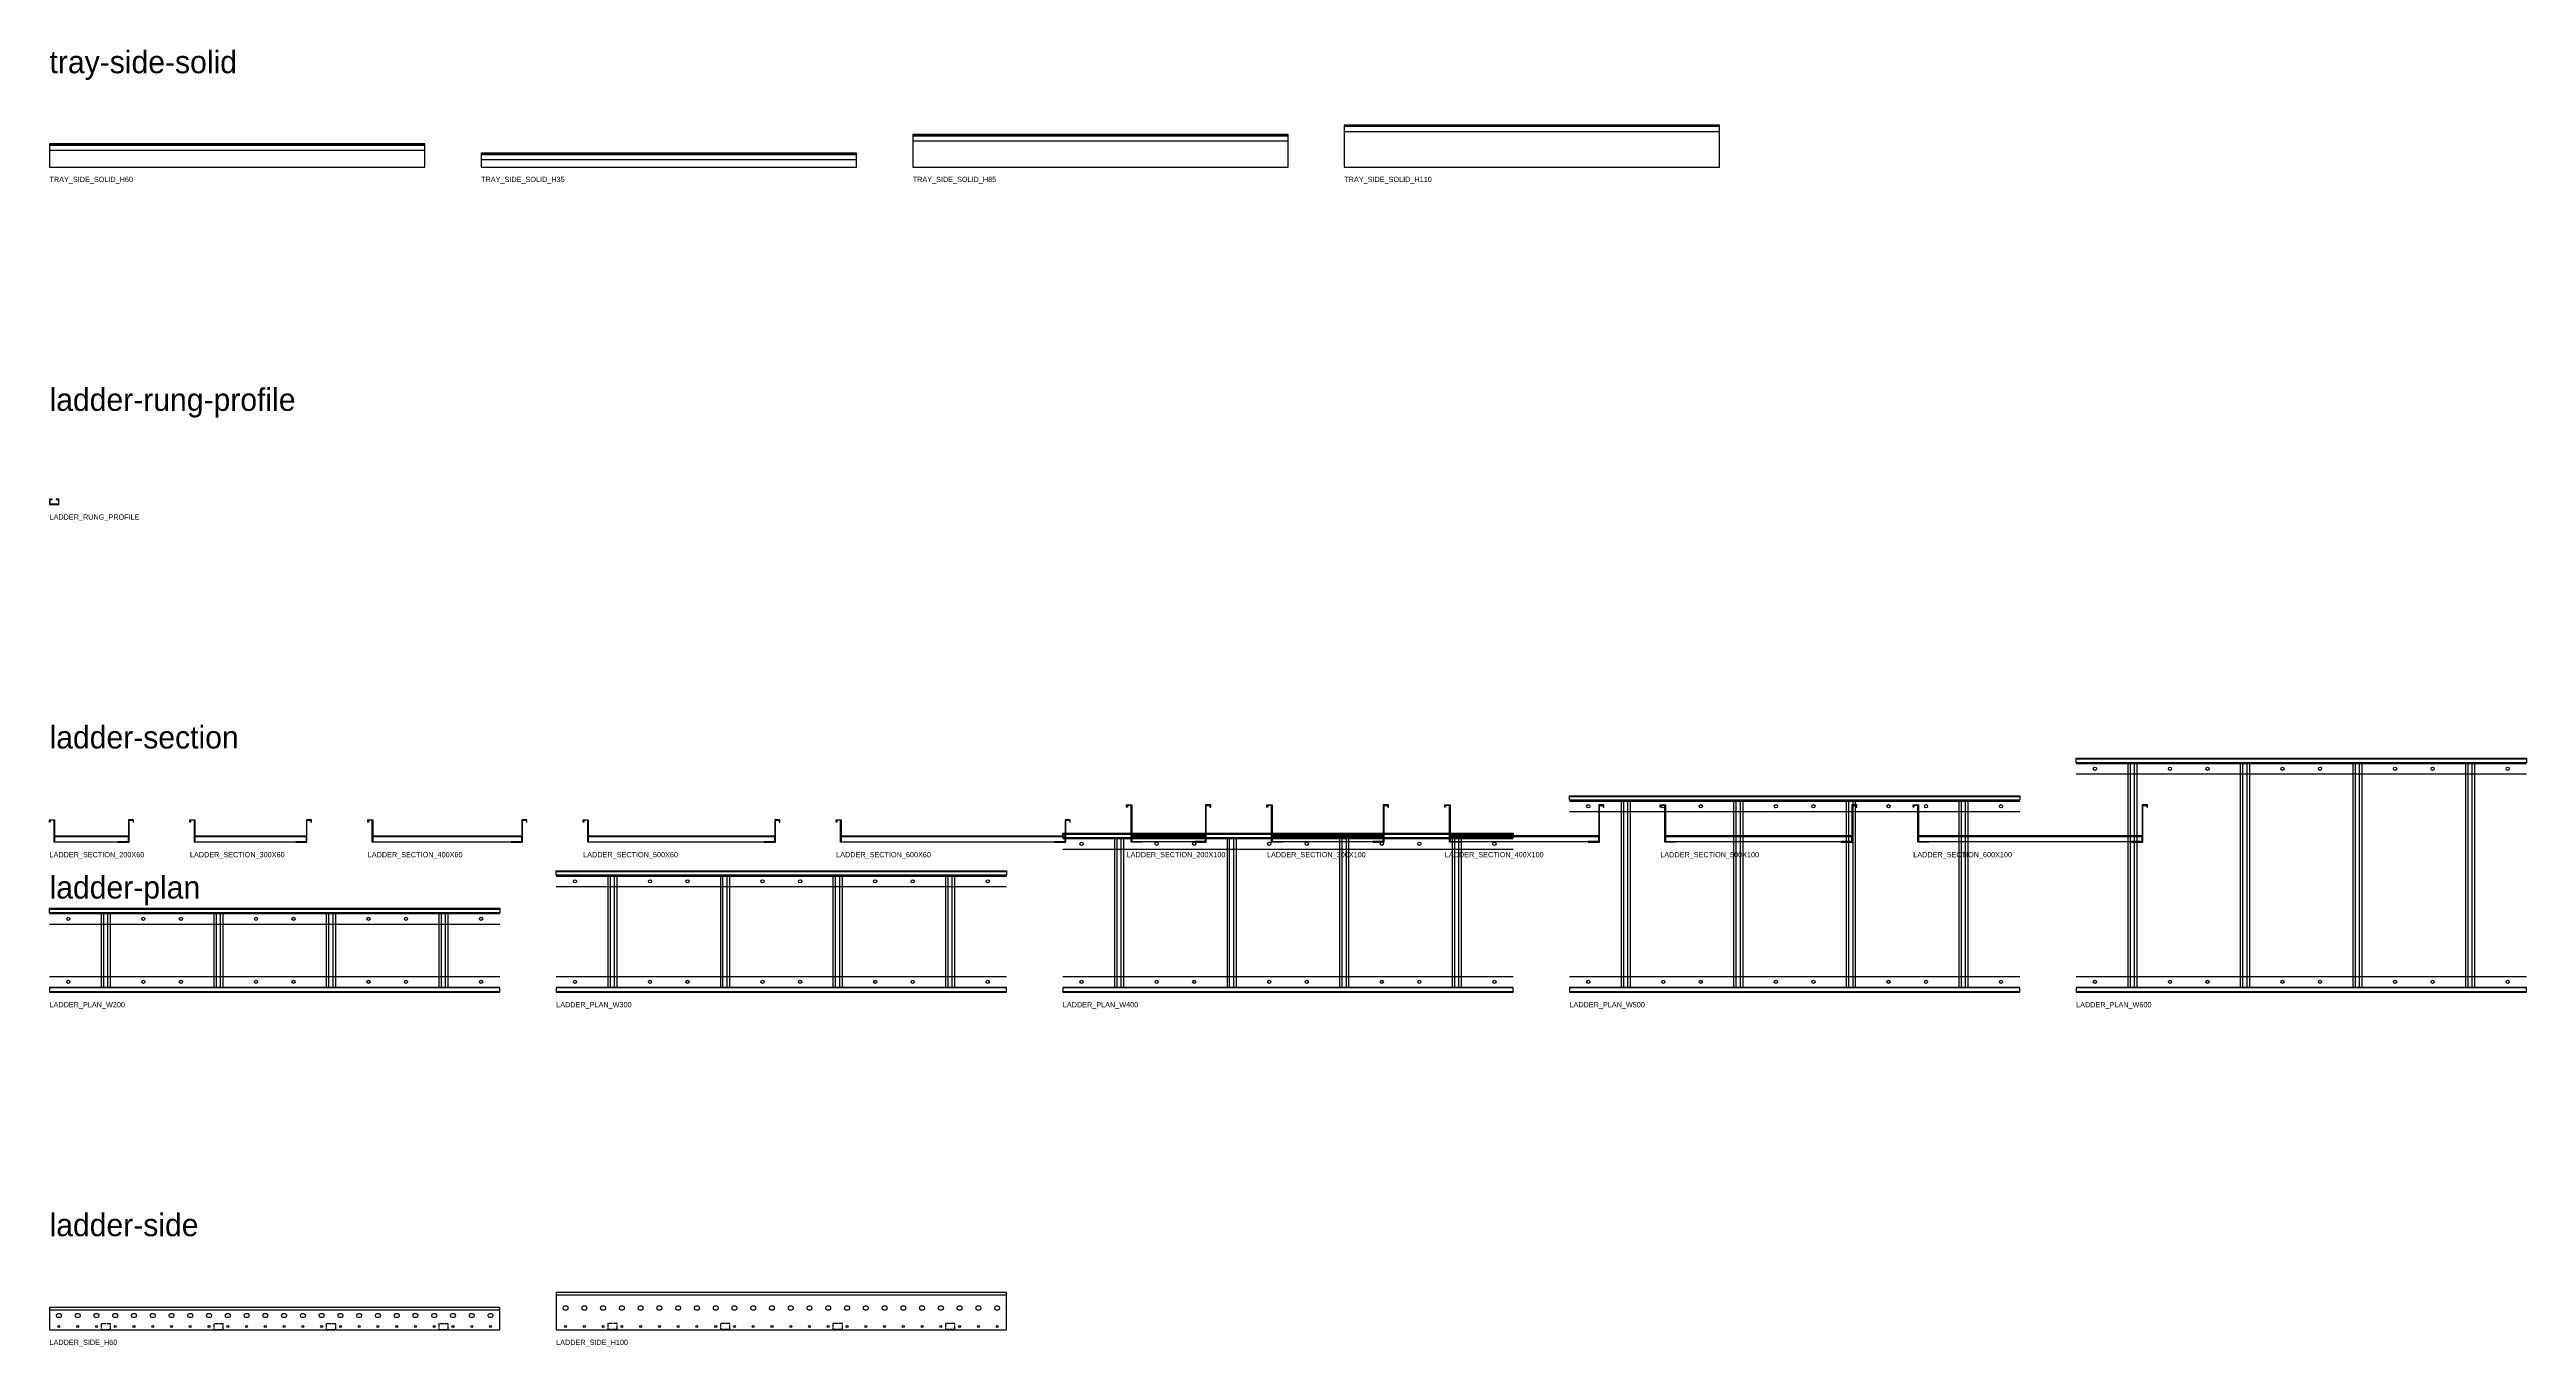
# Model space of a CAD drawing. Header units: millimetres. Extents: x 0 to 15450, y -7144 to 313.
# Drawn here: x 0 to 6600, y -7144 to -3687 of the extents above; entities that cross this region are included whole.
import ezdxf

# ---------------------------------------------------------------- set-up
doc = ezdxf.new("R2010")
doc.units = ezdxf.units.MM
doc.header["$LTSCALE"] = 8
doc.linetypes.add('DASHED', pattern=[1.524, 1.27, -0.254])
for name, color, linetype in [('TRAY', 7, 'Continuous'), ('TRAY-COVER', 5, 'Continuous'), ('TRAY-HIDDEN', 8, 'DASHED'), ('TRAY-SLOT', 8, 'Continuous')]:
    doc.layers.add(name, color=color, linetype=linetype)

# ---------------------------------------------------------------- blocks, each defined once
blk = doc.blocks.new('TCR_LADDER_SECTION_200X60')
at = {"layer": 'TRAY'}
blk.add_line((1.5, 15.25), (198.5, 15.25), dxfattribs=at)
for points in [[(-12, 54), (-12, 60), (1.5, 60), (1.5, 1.5), (30, 1.5), (30, 0), (0, 0), (0, 58.5), (-10.5, 58.5), (-10.5, 54)], [(1.5, 1.5), (198.5, 1.5), (198.5, 16.5), (1.5, 16.5)], [(212, 54), (212, 60), (198.5, 60), (198.5, 1.5), (170, 1.5), (170, 0), (200, 0), (200, 58.5), (210.5, 58.5), (210.5, 54)]]:
    blk.add_lwpolyline(points, close=True, dxfattribs=at)
blk = doc.blocks.new('TCR_LADDER_SECTION_300X60')
at = {"layer": 'TRAY'}
blk.add_line((1.5, 15.25), (298.5, 15.25), dxfattribs=at)
for points in [[(-12, 54), (-12, 60), (1.5, 60), (1.5, 1.5), (30, 1.5), (30, 0), (0, 0), (0, 58.5), (-10.5, 58.5), (-10.5, 54)], [(1.5, 1.5), (298.5, 1.5), (298.5, 16.5), (1.5, 16.5)], [(312, 54), (312, 60), (298.5, 60), (298.5, 1.5), (270, 1.5), (270, 0), (300, 0), (300, 58.5), (310.5, 58.5), (310.5, 54)]]:
    blk.add_lwpolyline(points, close=True, dxfattribs=at)
blk = doc.blocks.new('TCR_LADDER_SECTION_400X60')
at = {"layer": 'TRAY'}
blk.add_line((1.5, 15.25), (398.5, 15.25), dxfattribs=at)
for points in [[(-12, 54), (-12, 60), (1.5, 60), (1.5, 1.5), (30, 1.5), (30, 0), (0, 0), (0, 58.5), (-10.5, 58.5), (-10.5, 54)], [(1.5, 1.5), (398.5, 1.5), (398.5, 16.5), (1.5, 16.5)], [(412, 54), (412, 60), (398.5, 60), (398.5, 1.5), (370, 1.5), (370, 0), (400, 0), (400, 58.5), (410.5, 58.5), (410.5, 54)]]:
    blk.add_lwpolyline(points, close=True, dxfattribs=at)
blk = doc.blocks.new('TCR_LADDER_SECTION_500X60')
at = {"layer": 'TRAY'}
blk.add_line((1.5, 15.25), (498.5, 15.25), dxfattribs=at)
for points in [[(-12, 54), (-12, 60), (1.5, 60), (1.5, 1.5), (30, 1.5), (30, 0), (0, 0), (0, 58.5), (-10.5, 58.5), (-10.5, 54)], [(1.5, 1.5), (498.5, 1.5), (498.5, 16.5), (1.5, 16.5)], [(512, 54), (512, 60), (498.5, 60), (498.5, 1.5), (470, 1.5), (470, 0), (500, 0), (500, 58.5), (510.5, 58.5), (510.5, 54)]]:
    blk.add_lwpolyline(points, close=True, dxfattribs=at)
blk = doc.blocks.new('TCR_LADDER_SECTION_600X60')
at = {"layer": 'TRAY'}
blk.add_line((1.5, 15.25), (598.5, 15.25), dxfattribs=at)
for points in [[(-12, 54), (-12, 60), (1.5, 60), (1.5, 1.5), (30, 1.5), (30, 0), (0, 0), (0, 58.5), (-10.5, 58.5), (-10.5, 54)], [(1.5, 1.5), (598.5, 1.5), (598.5, 16.5), (1.5, 16.5)], [(612, 54), (612, 60), (598.5, 60), (598.5, 1.5), (570, 1.5), (570, 0), (600, 0), (600, 58.5), (610.5, 58.5), (610.5, 54)]]:
    blk.add_lwpolyline(points, close=True, dxfattribs=at)
blk = doc.blocks.new('TCR_LADDER_SECTION_200X100')
at = {"layer": 'TRAY'}
blk.add_line((2, 15.75), (198, 15.75), dxfattribs=at)
for points in [[(-12, 94), (-12, 100), (2, 100), (2, 2), (30, 2), (30, 0), (0, 0), (0, 98), (-10, 98), (-10, 94)], [(212, 94), (212, 100), (198, 100), (198, 2), (170, 2), (170, 0), (200, 0), (200, 98), (210, 98), (210, 94)], [(2, 2), (198, 2), (198, 17), (2, 17)]]:
    blk.add_lwpolyline(points, close=True, dxfattribs=at)
blk = doc.blocks.new('TCR_LADDER_SECTION_300X100')
at = {"layer": 'TRAY'}
blk.add_line((2, 15.75), (298, 15.75), dxfattribs=at)
for points in [[(-12, 94), (-12, 100), (2, 100), (2, 2), (30, 2), (30, 0), (0, 0), (0, 98), (-10, 98), (-10, 94)], [(312, 94), (312, 100), (298, 100), (298, 2), (270, 2), (270, 0), (300, 0), (300, 98), (310, 98), (310, 94)], [(2, 2), (298, 2), (298, 17), (2, 17)]]:
    blk.add_lwpolyline(points, close=True, dxfattribs=at)
blk = doc.blocks.new('TCR_LADDER_SECTION_400X100')
at = {"layer": 'TRAY'}
blk.add_line((2, 15.75), (398, 15.75), dxfattribs=at)
for points in [[(-12, 94), (-12, 100), (2, 100), (2, 2), (30, 2), (30, 0), (0, 0), (0, 98), (-10, 98), (-10, 94)], [(412, 94), (412, 100), (398, 100), (398, 2), (370, 2), (370, 0), (400, 0), (400, 98), (410, 98), (410, 94)], [(2, 2), (398, 2), (398, 17), (2, 17)]]:
    blk.add_lwpolyline(points, close=True, dxfattribs=at)
blk = doc.blocks.new('TCR_LADDER_SECTION_500X100')
at = {"layer": 'TRAY'}
blk.add_line((2, 15.75), (498, 15.75), dxfattribs=at)
for points in [[(-12, 94), (-12, 100), (2, 100), (2, 2), (30, 2), (30, 0), (0, 0), (0, 98), (-10, 98), (-10, 94)], [(512, 94), (512, 100), (498, 100), (498, 2), (470, 2), (470, 0), (500, 0), (500, 98), (510, 98), (510, 94)], [(2, 2), (498, 2), (498, 17), (2, 17)]]:
    blk.add_lwpolyline(points, close=True, dxfattribs=at)
blk = doc.blocks.new('TCR_LADDER_SECTION_600X100')
at = {"layer": 'TRAY'}
blk.add_line((2, 15.75), (598, 15.75), dxfattribs=at)
for points in [[(-12, 94), (-12, 100), (2, 100), (2, 2), (30, 2), (30, 0), (0, 0), (0, 98), (-10, 98), (-10, 94)], [(612, 94), (612, 100), (598, 100), (598, 2), (570, 2), (570, 0), (600, 0), (600, 98), (610, 98), (610, 94)], [(2, 2), (598, 2), (598, 17), (2, 17)]]:
    blk.add_lwpolyline(points, close=True, dxfattribs=at)
blk = doc.blocks.new('TCR_LADDER_PLAN_W200')
at = {"layer": 'TRAY'}
for p, q in [((0, 210), (1200, 210)), ((0, 198), (1200, 198)), ((144.5, 2), (144.5, 198)), ((155.5, 2), (155.5, 198)), ((444.5, 2), (444.5, 198)), ((455.5, 2), (455.5, 198)), ((744.5, 2), (744.5, 198)), ((755.5, 2), (755.5, 198)), ((1044.5, 2), (1044.5, 198)), ((1055.5, 2), (1055.5, 198)), ((0, 170), (1200, 170)), ((0, 30), (1200, 30)), ((0, 2), (1200, 2)), ((0, -10), (1200, -10))]:
    blk.add_line(p, q, dxfattribs=at)
for points in [[(0, 212), (1200, 212), (1200, 200), (0, 200)], [(137.5, 2), (162.5, 2), (162.5, 198), (137.5, 198)], [(437.5, 2), (462.5, 2), (462.5, 198), (437.5, 198)], [(737.5, 2), (762.5, 2), (762.5, 198), (737.5, 198)], [(1037.5, 2), (1062.5, 2), (1062.5, 198), (1037.5, 198)], [(0, -12), (1200, -12), (1200, 0), (0, 0)]]:
    blk.add_lwpolyline(points, close=True, dxfattribs=at)
at = {"layer": 'TRAY-SLOT'}
for centre in [(50, 184), (250, 184), (350, 184), (550, 184), (650, 184), (850, 184), (950, 184), (1150, 184), (50, 16), (250, 16), (350, 16), (550, 16), (650, 16), (850, 16), (950, 16), (1150, 16)]:
    blk.add_circle(centre, 4.25, dxfattribs=at)
blk = doc.blocks.new('TCR_LADDER_PLAN_W300')
at = {"layer": 'TRAY'}
for p, q in [((0, 310), (1200, 310)), ((0, 298), (1200, 298)), ((0, 270), (1200, 270)), ((144.5, 2), (144.5, 298)), ((155.5, 2), (155.5, 298)), ((444.5, 2), (444.5, 298)), ((455.5, 2), (455.5, 298)), ((744.5, 2), (744.5, 298)), ((755.5, 2), (755.5, 298)), ((1044.5, 2), (1044.5, 298)), ((1055.5, 2), (1055.5, 298)), ((0, 30), (1200, 30)), ((0, 2), (1200, 2)), ((0, -10), (1200, -10))]:
    blk.add_line(p, q, dxfattribs=at)
for points in [[(0, 312), (1200, 312), (1200, 300), (0, 300)], [(137.5, 2), (162.5, 2), (162.5, 298), (137.5, 298)], [(437.5, 2), (462.5, 2), (462.5, 298), (437.5, 298)], [(737.5, 2), (762.5, 2), (762.5, 298), (737.5, 298)], [(1037.5, 2), (1062.5, 2), (1062.5, 298), (1037.5, 298)], [(0, -12), (1200, -12), (1200, 0), (0, 0)]]:
    blk.add_lwpolyline(points, close=True, dxfattribs=at)
at = {"layer": 'TRAY-SLOT'}
for centre in [(50, 284), (250, 284), (350, 284), (550, 284), (650, 284), (850, 284), (950, 284), (1150, 284), (50, 16), (250, 16), (350, 16), (550, 16), (650, 16), (850, 16), (950, 16), (1150, 16)]:
    blk.add_circle(centre, 4.25, dxfattribs=at)
blk = doc.blocks.new('TCR_LADDER_PLAN_W400')
at = {"layer": 'TRAY'}
for p, q in [((0, 410), (1200, 410)), ((0, 398), (1200, 398)), ((144.5, 2), (144.5, 398)), ((155.5, 2), (155.5, 398)), ((444.5, 2), (444.5, 398)), ((455.5, 2), (455.5, 398)), ((744.5, 2), (744.5, 398)), ((755.5, 2), (755.5, 398)), ((1044.5, 2), (1044.5, 398)), ((1055.5, 2), (1055.5, 398)), ((0, 370), (1200, 370)), ((0, 30), (1200, 30)), ((0, 2), (1200, 2)), ((0, -10), (1200, -10))]:
    blk.add_line(p, q, dxfattribs=at)
for points in [[(0, 412), (1200, 412), (1200, 400), (0, 400)], [(137.5, 2), (162.5, 2), (162.5, 398), (137.5, 398)], [(437.5, 2), (462.5, 2), (462.5, 398), (437.5, 398)], [(737.5, 2), (762.5, 2), (762.5, 398), (737.5, 398)], [(1037.5, 2), (1062.5, 2), (1062.5, 398), (1037.5, 398)], [(0, -12), (1200, -12), (1200, 0), (0, 0)]]:
    blk.add_lwpolyline(points, close=True, dxfattribs=at)
at = {"layer": 'TRAY-SLOT'}
for centre in [(50, 384), (250, 384), (350, 384), (550, 384), (650, 384), (850, 384), (950, 384), (1150, 384), (50, 16), (250, 16), (350, 16), (550, 16), (650, 16), (850, 16), (950, 16), (1150, 16)]:
    blk.add_circle(centre, 4.25, dxfattribs=at)
blk = doc.blocks.new('TCR_LADDER_PLAN_W500')
at = {"layer": 'TRAY'}
for p, q in [((0, 510), (1200, 510)), ((0, 498), (1200, 498)), ((0, 470), (1200, 470)), ((144.5, 2), (144.5, 498)), ((155.5, 2), (155.5, 498)), ((444.5, 2), (444.5, 498)), ((455.5, 2), (455.5, 498)), ((744.5, 2), (744.5, 498)), ((755.5, 2), (755.5, 498)), ((1044.5, 2), (1044.5, 498)), ((1055.5, 2), (1055.5, 498)), ((0, 30), (1200, 30)), ((0, 2), (1200, 2)), ((0, -10), (1200, -10))]:
    blk.add_line(p, q, dxfattribs=at)
for points in [[(0, 512), (1200, 512), (1200, 500), (0, 500)], [(137.5, 2), (162.5, 2), (162.5, 498), (137.5, 498)], [(437.5, 2), (462.5, 2), (462.5, 498), (437.5, 498)], [(737.5, 2), (762.5, 2), (762.5, 498), (737.5, 498)], [(1037.5, 2), (1062.5, 2), (1062.5, 498), (1037.5, 498)], [(0, -12), (1200, -12), (1200, 0), (0, 0)]]:
    blk.add_lwpolyline(points, close=True, dxfattribs=at)
at = {"layer": 'TRAY-SLOT'}
for centre in [(50, 484), (250, 484), (350, 484), (550, 484), (650, 484), (850, 484), (950, 484), (1150, 484), (50, 16), (250, 16), (350, 16), (550, 16), (650, 16), (850, 16), (950, 16), (1150, 16)]:
    blk.add_circle(centre, 4.25, dxfattribs=at)
blk = doc.blocks.new('TCR_LADDER_PLAN_W600')
at = {"layer": 'TRAY'}
for p, q in [((0, 610), (1200, 610)), ((0, 598), (1200, 598)), ((144.5, 2), (144.5, 598)), ((155.5, 2), (155.5, 598)), ((444.5, 2), (444.5, 598)), ((455.5, 2), (455.5, 598)), ((744.5, 2), (744.5, 598)), ((755.5, 2), (755.5, 598)), ((1044.5, 2), (1044.5, 598)), ((1055.5, 2), (1055.5, 598)), ((0, 570), (1200, 570)), ((0, 30), (1200, 30)), ((0, 2), (1200, 2)), ((0, -10), (1200, -10))]:
    blk.add_line(p, q, dxfattribs=at)
for points in [[(0, 612), (1200, 612), (1200, 600), (0, 600)], [(137.5, 2), (162.5, 2), (162.5, 598), (137.5, 598)], [(437.5, 2), (462.5, 2), (462.5, 598), (437.5, 598)], [(737.5, 2), (762.5, 2), (762.5, 598), (737.5, 598)], [(1037.5, 2), (1062.5, 2), (1062.5, 598), (1037.5, 598)], [(0, -12), (1200, -12), (1200, 0), (0, 0)]]:
    blk.add_lwpolyline(points, close=True, dxfattribs=at)
at = {"layer": 'TRAY-SLOT'}
for centre in [(50, 584), (250, 584), (350, 584), (550, 584), (650, 584), (850, 584), (950, 584), (1150, 584), (50, 16), (250, 16), (350, 16), (550, 16), (650, 16), (850, 16), (950, 16), (1150, 16)]:
    blk.add_circle(centre, 4.25, dxfattribs=at)
blk = doc.blocks.new('TCR_LADDER_SIDE_H60')
at = {"layer": 'TRAY'}
blk.add_line((0, 54), (1200, 54), dxfattribs=at)
blk.add_lwpolyline([(0, 0), (1200, 0), (1200, 60), (0, 60)], close=True, dxfattribs=at)
at = {"layer": 'TRAY-HIDDEN'}
for points in [[(137.5, 1.5), (162.5, 1.5), (162.5, 16.5), (137.5, 16.5)], [(437.5, 1.5), (462.5, 1.5), (462.5, 16.5), (437.5, 16.5)], [(737.5, 1.5), (762.5, 1.5), (762.5, 16.5), (737.5, 16.5)], [(1037.5, 1.5), (1062.5, 1.5), (1062.5, 16.5), (1037.5, 16.5)]]:
    blk.add_lwpolyline(points, close=True, dxfattribs=at)
at = {"layer": 'TRAY-SLOT'}
for points in [[(22, 33.75), (28, 33.75, 1), (28, 42.75), (22, 42.75, 1)], [(72, 33.75), (78, 33.75, 1), (78, 42.75), (72, 42.75, 1)], [(122, 33.75), (128, 33.75, 1), (128, 42.75), (122, 42.75, 1)], [(172, 33.75), (178, 33.75, 1), (178, 42.75), (172, 42.75, 1)], [(222, 33.75), (228, 33.75, 1), (228, 42.75), (222, 42.75, 1)], [(272, 33.75), (278, 33.75, 1), (278, 42.75), (272, 42.75, 1)], [(322, 33.75), (328, 33.75, 1), (328, 42.75), (322, 42.75, 1)], [(372, 33.75), (378, 33.75, 1), (378, 42.75), (372, 42.75, 1)], [(422, 33.75), (428, 33.75, 1), (428, 42.75), (422, 42.75, 1)], [(472, 33.75), (478, 33.75, 1), (478, 42.75), (472, 42.75, 1)], [(522, 33.75), (528, 33.75, 1), (528, 42.75), (522, 42.75, 1)], [(572, 33.75), (578, 33.75, 1), (578, 42.75), (572, 42.75, 1)], [(622, 33.75), (628, 33.75, 1), (628, 42.75), (622, 42.75, 1)], [(672, 33.75), (678, 33.75, 1), (678, 42.75), (672, 42.75, 1)], [(722, 33.75), (728, 33.75, 1), (728, 42.75), (722, 42.75, 1)], [(772, 33.75), (778, 33.75, 1), (778, 42.75), (772, 42.75, 1)], [(822, 33.75), (828, 33.75, 1), (828, 42.75), (822, 42.75, 1)], [(872, 33.75), (878, 33.75, 1), (878, 42.75), (872, 42.75, 1)], [(922, 33.75), (928, 33.75, 1), (928, 42.75), (922, 42.75, 1)], [(972, 33.75), (978, 33.75, 1), (978, 42.75), (972, 42.75, 1)], [(1022, 33.75), (1028, 33.75, 1), (1028, 42.75), (1022, 42.75, 1)], [(1072, 33.75), (1078, 33.75, 1), (1078, 42.75), (1072, 42.75, 1)], [(1122, 33.75), (1128, 33.75, 1), (1128, 42.75), (1122, 42.75, 1)], [(1172, 33.75), (1178, 33.75, 1), (1178, 42.75), (1172, 42.75, 1)]]:
    blk.add_lwpolyline(points, format="xyb", close=True, dxfattribs=at)
for centre in [(25, 9), (75, 9), (125, 9), (175, 9), (225, 9), (275, 9), (325, 9), (375, 9), (425, 9), (475, 9), (525, 9), (575, 9), (625, 9), (675, 9), (725, 9), (775, 9), (825, 9), (875, 9), (925, 9), (975, 9), (1025, 9), (1075, 9), (1125, 9), (1175, 9)]:
    blk.add_circle(centre, 2.7, dxfattribs=at)
blk = doc.blocks.new('TCR_LADDER_SIDE_H100')
at = {"layer": 'TRAY'}
blk.add_line((0, 94), (1200, 94), dxfattribs=at)
blk.add_lwpolyline([(0, 0), (1200, 0), (1200, 100), (0, 100)], close=True, dxfattribs=at)
at = {"layer": 'TRAY-HIDDEN'}
for points in [[(137.5, 2), (162.5, 2), (162.5, 17), (137.5, 17)], [(437.5, 2), (462.5, 2), (462.5, 17), (437.5, 17)], [(737.5, 2), (762.5, 2), (762.5, 17), (737.5, 17)], [(1037.5, 2), (1062.5, 2), (1062.5, 17), (1037.5, 17)]]:
    blk.add_lwpolyline(points, close=True, dxfattribs=at)
at = {"layer": 'TRAY-SLOT'}
for points in [[(22, 54), (28, 54, 1), (28, 63), (22, 63, 1)], [(72, 54), (78, 54, 1), (78, 63), (72, 63, 1)], [(122, 54), (128, 54, 1), (128, 63), (122, 63, 1)], [(172, 54), (178, 54, 1), (178, 63), (172, 63, 1)], [(222, 54), (228, 54, 1), (228, 63), (222, 63, 1)], [(272, 54), (278, 54, 1), (278, 63), (272, 63, 1)], [(322, 54), (328, 54, 1), (328, 63), (322, 63, 1)], [(372, 54), (378, 54, 1), (378, 63), (372, 63, 1)], [(422, 54), (428, 54, 1), (428, 63), (422, 63, 1)], [(472, 54), (478, 54, 1), (478, 63), (472, 63, 1)], [(522, 54), (528, 54, 1), (528, 63), (522, 63, 1)], [(572, 54), (578, 54, 1), (578, 63), (572, 63, 1)], [(622, 54), (628, 54, 1), (628, 63), (622, 63, 1)], [(672, 54), (678, 54, 1), (678, 63), (672, 63, 1)], [(722, 54), (728, 54, 1), (728, 63), (722, 63, 1)], [(772, 54), (778, 54, 1), (778, 63), (772, 63, 1)], [(822, 54), (828, 54, 1), (828, 63), (822, 63, 1)], [(872, 54), (878, 54, 1), (878, 63), (872, 63, 1)], [(922, 54), (928, 54, 1), (928, 63), (922, 63, 1)], [(972, 54), (978, 54, 1), (978, 63), (972, 63, 1)], [(1022, 54), (1028, 54, 1), (1028, 63), (1022, 63, 1)], [(1072, 54), (1078, 54, 1), (1078, 63), (1072, 63, 1)], [(1122, 54), (1128, 54, 1), (1128, 63), (1122, 63, 1)], [(1172, 54), (1178, 54, 1), (1178, 63), (1172, 63, 1)]]:
    blk.add_lwpolyline(points, format="xyb", close=True, dxfattribs=at)
for centre in [(25, 9.5), (75, 9.5), (125, 9.5), (175, 9.5), (225, 9.5), (275, 9.5), (325, 9.5), (375, 9.5), (425, 9.5), (475, 9.5), (525, 9.5), (575, 9.5), (625, 9.5), (675, 9.5), (725, 9.5), (775, 9.5), (825, 9.5), (875, 9.5), (925, 9.5), (975, 9.5), (1025, 9.5), (1075, 9.5), (1125, 9.5), (1175, 9.5)]:
    blk.add_circle(centre, 2.7, dxfattribs=at)
blk = doc.blocks.new('TCR_LADDER_RUNG_PROFILE')
at = {"layer": 'TRAY'}
blk.add_lwpolyline([(0, 0), (25, 0), (25, 15), (18, 15), (18, 13.75), (23.75, 13.75), (23.75, 1.25), (1.25, 1.25), (1.25, 13.75), (7, 13.75), (7, 15), (0, 15)], close=True, dxfattribs=at)
blk = doc.blocks.new('TCR_TRAY_SIDE_SOLID_H60')
at = {"layer": 'TRAY'}
blk.add_line((0, 58.5), (1000, 58.5), dxfattribs=at)
blk.add_lwpolyline([(0, 0), (1000, 0), (1000, 60), (0, 60)], close=True, dxfattribs=at)
at = {"layer": 'TRAY-COVER'}
blk.add_lwpolyline([(0, 45), (1000, 45), (1000, 61.5), (0, 61.5)], close=True, dxfattribs=at)
blk = doc.blocks.new('TCR_TRAY_SIDE_SOLID_H35')
at = {"layer": 'TRAY'}
blk.add_line((0, 33.5), (1000, 33.5), dxfattribs=at)
blk.add_lwpolyline([(0, 0), (1000, 0), (1000, 35), (0, 35)], close=True, dxfattribs=at)
at = {"layer": 'TRAY-COVER'}
blk.add_lwpolyline([(0, 20), (1000, 20), (1000, 36.5), (0, 36.5)], close=True, dxfattribs=at)
blk = doc.blocks.new('TCR_TRAY_SIDE_SOLID_H85')
at = {"layer": 'TRAY'}
blk.add_line((0, 83.5), (1000, 83.5), dxfattribs=at)
blk.add_lwpolyline([(0, 0), (1000, 0), (1000, 85), (0, 85)], close=True, dxfattribs=at)
at = {"layer": 'TRAY-COVER'}
blk.add_lwpolyline([(0, 70), (1000, 70), (1000, 86.5), (0, 86.5)], close=True, dxfattribs=at)
blk = doc.blocks.new('TCR_TRAY_SIDE_SOLID_H110')
at = {"layer": 'TRAY'}
blk.add_line((0, 108.5), (1000, 108.5), dxfattribs=at)
blk.add_lwpolyline([(0, 0), (1000, 0), (1000, 110), (0, 110)], close=True, dxfattribs=at)
at = {"layer": 'TRAY-COVER'}
blk.add_lwpolyline([(0, 95), (1000, 95), (1000, 111.5), (0, 111.5)], close=True, dxfattribs=at)

msp = doc.modelspace()

# ---------------------------------------------------------------- block references
for name, p in [('TCR_TRAY_SIDE_SOLID_H110', (3450, -4000)), ('TCR_TRAY_SIDE_SOLID_H60', (0, -4000)), ('TCR_TRAY_SIDE_SOLID_H85', (2300, -4000)), ('TCR_TRAY_SIDE_SOLID_H35', (1150, -4000)), ('TCR_LADDER_RUNG_PROFILE', (0, -4900)), ('TCR_LADDER_PLAN_W600', (5400, -6188)), ('TCR_LADDER_PLAN_W500', (4050, -6188)), ('TCR_LADDER_SECTION_200X60', (12, -5800)), ('TCR_LADDER_SECTION_300X60', (386, -5800)), ('TCR_LADDER_SECTION_400X60', (860, -5800)), ('TCR_LADDER_SECTION_500X60', (1434, -5800)), ('TCR_LADDER_SECTION_600X60', (2108, -5800)), ('TCR_LADDER_SECTION_200X100', (2882, -5800)), ('TCR_LADDER_SECTION_300X100', (3256, -5800)), ('TCR_LADDER_SECTION_400X100', (3730, -5800)), ('TCR_LADDER_SECTION_500X100', (4304, -5800)), ('TCR_LADDER_SECTION_600X100', (4978, -5800)), ('TCR_LADDER_PLAN_W400', (2700, -6188)), ('TCR_LADDER_PLAN_W300', (1350, -6188)), ('TCR_LADDER_PLAN_W200', (0, -6188)), ('TCR_LADDER_SIDE_H60', (0, -7100)), ('TCR_LADDER_SIDE_H100', (1350, -7100))]:
    msp.add_blockref(name, p)

# ---------------------------------------------------------------- texts
for s, height, p in [('tray-side-solid', 60, (0, -3750)), ('TRAY_SIDE_SOLID_H60', 14, (0, -4040)), ('TRAY_SIDE_SOLID_H35', 14, (1150, -4040)), ('TRAY_SIDE_SOLID_H85', 14, (2300, -4040)), ('TRAY_SIDE_SOLID_H110', 14, (3450, -4040)), ('ladder-rung-profile', 60, (0, -4650)), ('LADDER_RUNG_PROFILE', 14, (0, -4940)), ('ladder-section', 60, (0, -5550)), ('LADDER_SECTION_200X60', 14, (0, -5840)), ('LADDER_SECTION_300X60', 14, (374, -5840)), ('LADDER_SECTION_400X60', 14, (848, -5840)), ('LADDER_SECTION_500X60', 14, (1422, -5840)), ('LADDER_SECTION_600X60', 14, (2096, -5840)), ('LADDER_SECTION_200X100', 14, (2870, -5840)), ('LADDER_SECTION_300X100', 14, (3244, -5840)), ('LADDER_SECTION_400X100', 14, (3718, -5840)), ('LADDER_SECTION_500X100', 14, (4292, -5840)), ('LADDER_SECTION_600X100', 14, (4966, -5840)), ('ladder-plan', 60, (0, -5950)), ('LADDER_PLAN_W200', 14, (0, -6240)), ('LADDER_PLAN_W300', 14, (1350, -6240)), ('LADDER_PLAN_W400', 14, (2700, -6240)), ('LADDER_PLAN_W500', 14, (4050, -6240)), ('LADDER_PLAN_W600', 14, (5400, -6240)), ('ladder-side', 60, (0, -6850)), ('LADDER_SIDE_H60', 14, (0, -7140)), ('LADDER_SIDE_H100', 14, (1350, -7140))]:
    msp.add_text(s, height=height).set_placement(p)

doc.saveas('drawing.dxf')
